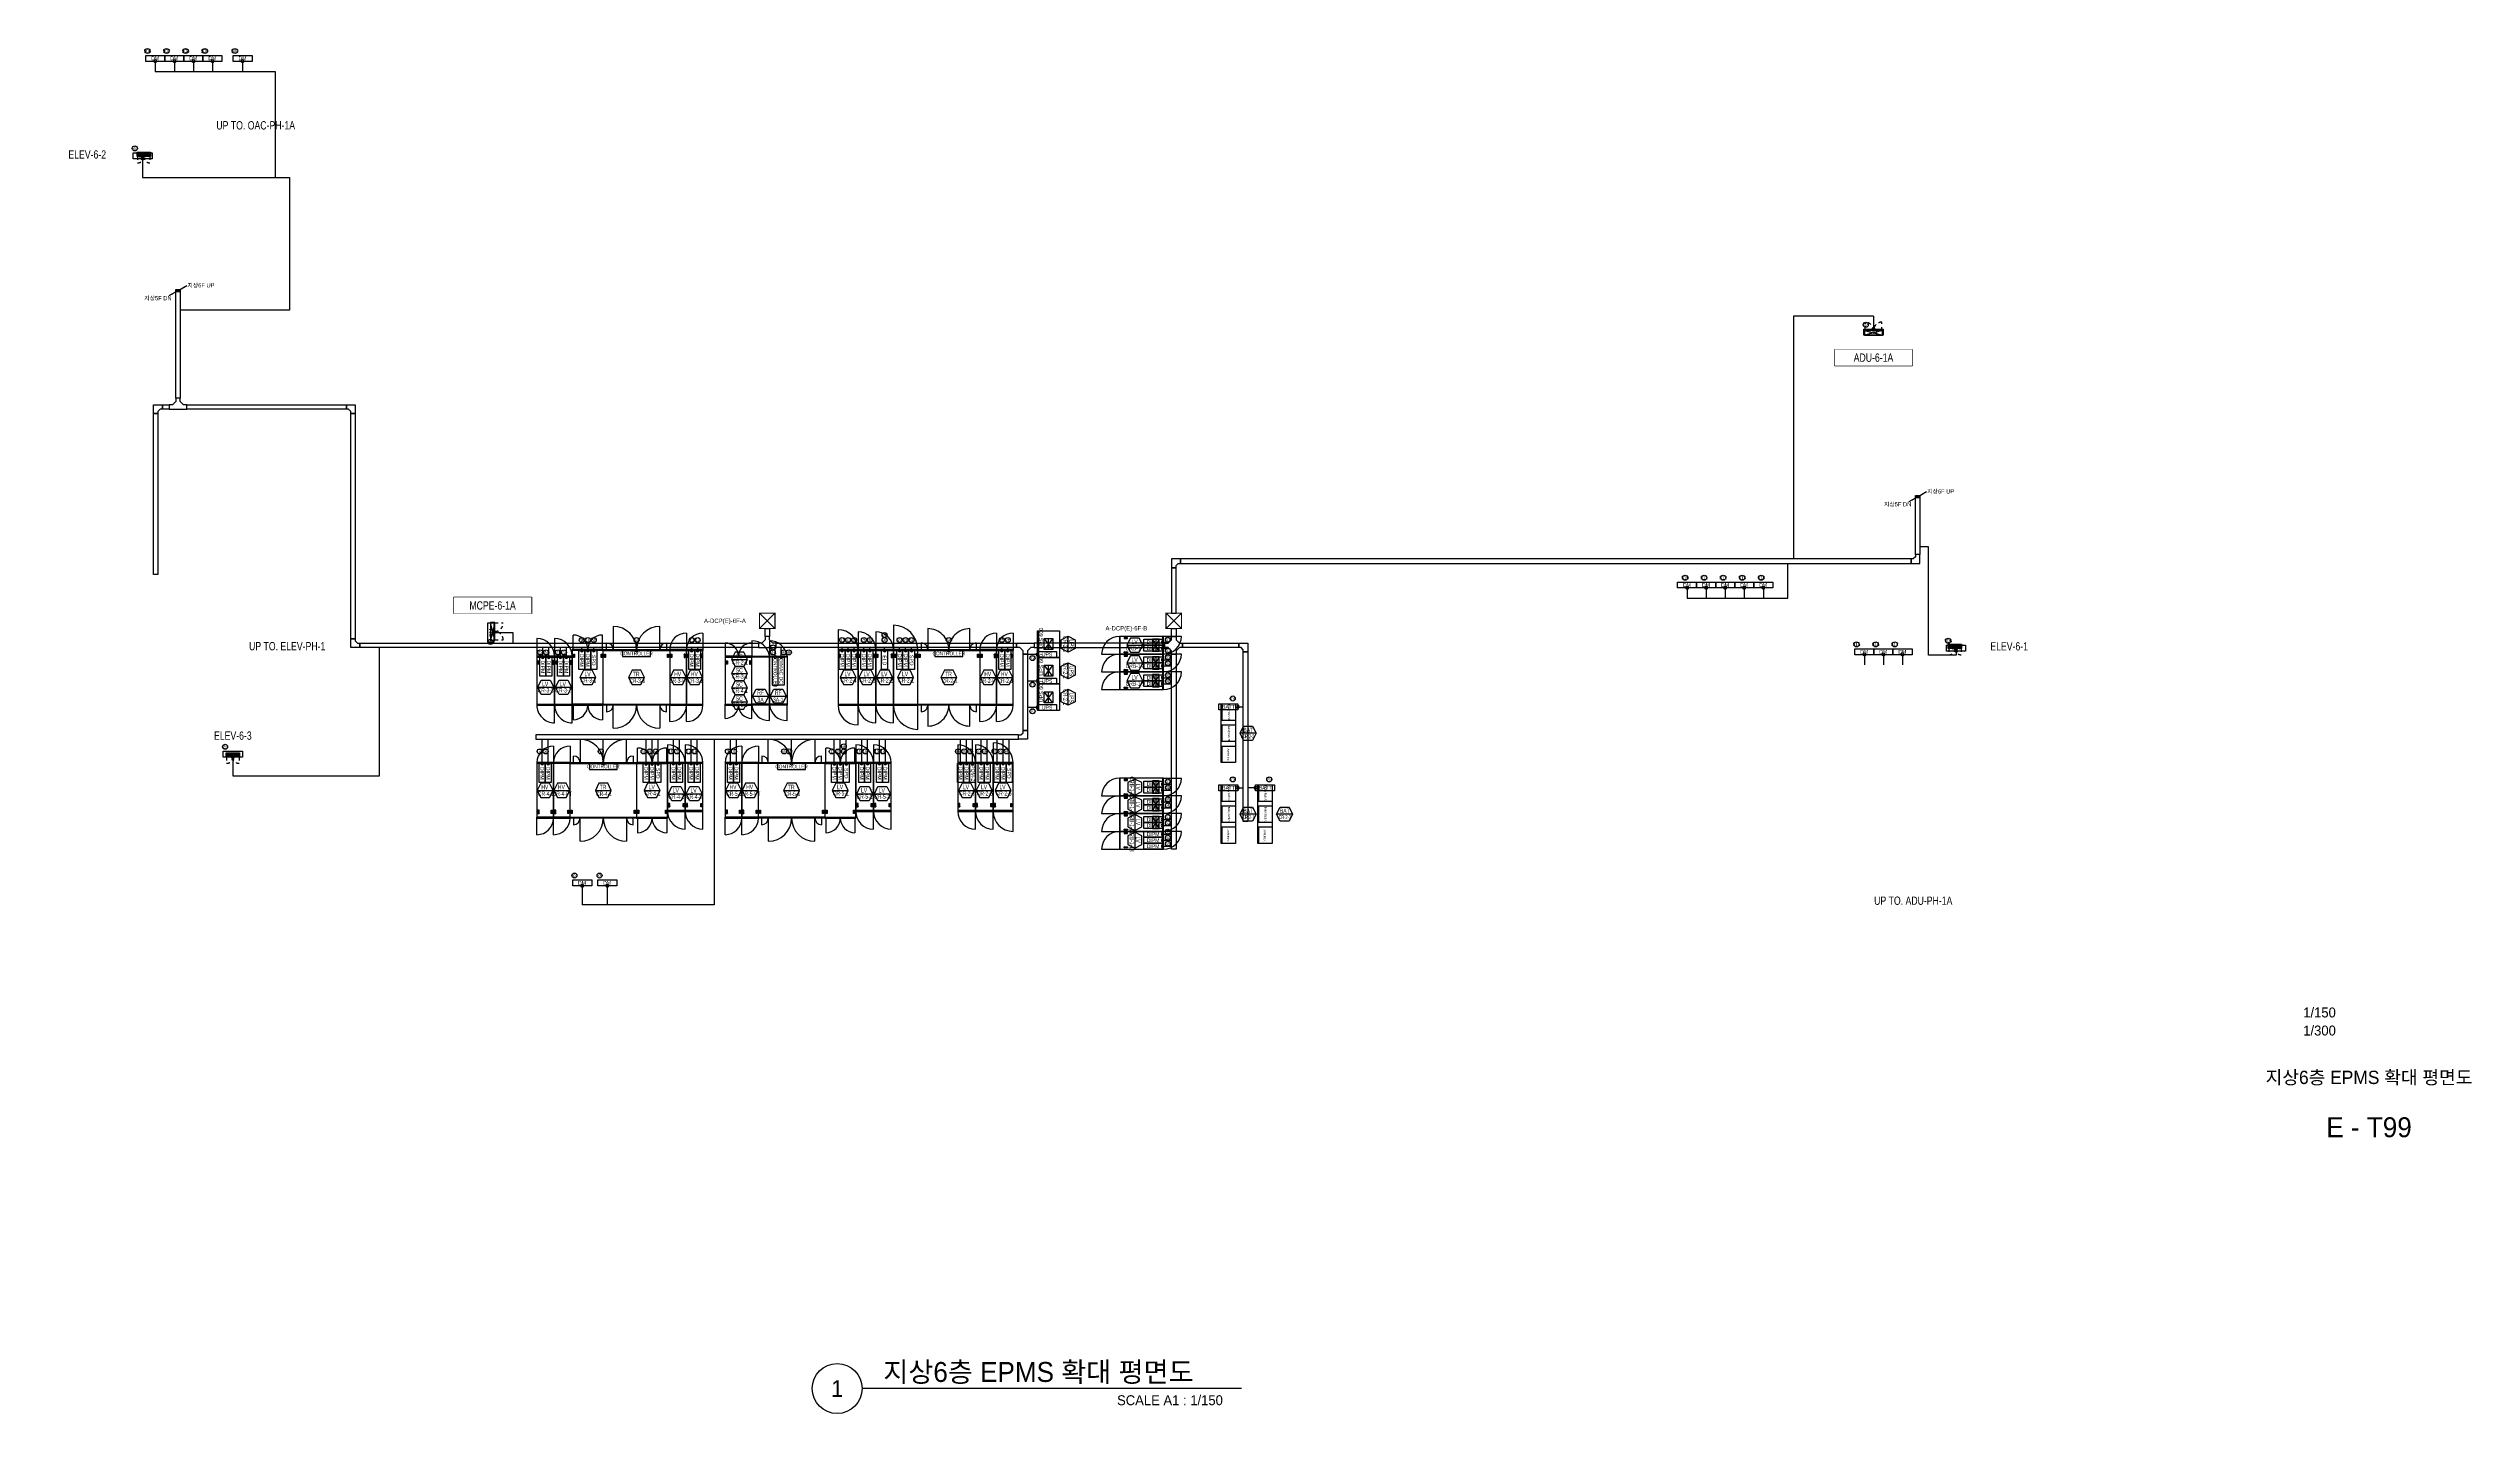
# Model space of a CAD drawing. Header units: millimetres. Extents: x 89450 to 753248, y -530175 to 1209785.
# Drawn here: x 264147 to 373553, y 717225 to 778832 of the extents above; entities that cross this region are included whole.
import ezdxf
from ezdxf.enums import TextEntityAlignment as Align

# ---------------------------------------------------------------- set-up
doc = ezdxf.new("R2010")
doc.units = ezdxf.units.MM
doc.header["$LTSCALE"] = 150
doc.linetypes.add('CONTINOUS', pattern=[0])
doc.linetypes.add('D1', pattern=[3, 1, -1, 1])
for name, color, linetype in [('------00 Switch Gear', 3, 'Continuous'), ('------00 Switch Gear_Number', 1, 'Continuous'), ('------01 Distribution Panel', 3, 'Continuous'), ('------01 Motor Control Panel or Center', 4, 'Continuous'), ('-----29 Indicator', 1, 'Continuous'), ('-----41 Drawing Title', 2, 'Continuous'), ('-----42 Drawing Number', 2, 'Continuous'), ('-----43 Drawing Scale', 3, 'Continuous'), ('-----99 EPMS CABLE DUCT', 4, 'Continuous'), ('-----99 EPMS CONDUIT', 4, 'Continuous'), ('-----99 EPMS DEVICE', 3, 'Continuous'), ('-----99 EPMS PNL', 6, 'Continuous')]:
    doc.layers.add(name, color=color, linetype=linetype)
doc.layers.add('NOPLOT', color=191, linetype='Continuous', plot=False)
doc.styles.add('ELEC', font='')
doc.styles.get('ELEC').set_extended_font_data('Dotum')

# ---------------------------------------------------------------- blocks, each defined once
blk = doc.blocks.new('MCP_EQUIPMENT-2')
at = {"color": 161}
for p, q in [((200, 400), (0, -400)), ((200, -400), (0, 400))]:
    blk.add_line(p, q, dxfattribs=at)
at = {"color": 161, "linetype": 'D1'}
for p, q in [((200, 380), (580, 380)), ((200, -380), (580, -380))]:
    blk.add_line(p, q, dxfattribs=at)
at = {"color": 161}
blk.add_lwpolyline([(200, 400), (0, 400), (0, -400), (200, -400)], close=True, dxfattribs=at)
at = {"color": 161, "linetype": 'D1'}
for centre, start, end in [((200, 380), 270, 0), ((200, -380), 0, 90)]:
    blk.add_arc(centre, 380, start, end, dxfattribs=at)
blk = doc.blocks.new('PNL3')
at = {"color": 161, "linetype": 'D1'}
for p, q in [((-200, 280), (-480, 280)), ((-200, -280), (-480, -280))]:
    blk.add_line(p, q, dxfattribs=at)
at = {"color": 161}
for p, q in [((-200, 276), (0, 76)), ((-200, 205), (0, 5)), ((-200, 135), (0, -65)), ((-200, 64), (0, -136)), ((-153, 300), (0, 147)), ((-83, 300), (0, 217)), ((-200, -7), (0, -207)), ((-200, -78), (0, -278)), ((-200, -148), (-48, -300)), ((-200, -219), (-119, -300))]:
    blk.add_line(p, q, dxfattribs=at)
blk.add_lwpolyline([(0, -300), (-200, -300), (-200, 300), (0, 300)], close=True, dxfattribs=at)
at = {"color": 161, "linetype": 'D1'}
for centre, start, end in [((-200, 280), 180, 270), ((-200, -280), 90, 180)]:
    blk.add_arc(centre, 280, start, end, dxfattribs=at)
blk = doc.blocks.new('zw$32E')
for p, q in [((100, 0), (0, 0)), ((0, 0), (0, -400)), ((100, -75), (100, 0)), ((0, -400), (100, -400)), ((175, -150), (100, -75)), ((100, -325), (175, -250)), ((100, -400), (100, -325)), ((250, -150), (175, -150)), ((175, -250), (250, -250)), ((250, -250), (250, -150))]:
    blk.add_line(p, q)
blk = doc.blocks.new('750X2500')
at = {"layer": '------00 Switch Gear', "color": 161}
for p, q in [((-3250, 750), (-2458, 750)), ((-2460, 750), (-2460, 0)), ((-210, 700), (-360, 650)), ((-360, 700), (-210, 650)), ((-210, 50), (-360, 100)), ((-360, 50), (-210, 100)), ((750, 0), (-42, 0)), ((-40, 750), (-40, 0))]:
    blk.add_line(p, q, dxfattribs=at)
for points in [[(-2500, 750), (-2500, 0), (0, 0), (0, 750)], [(-360, 700), (-210, 700), (-210, 650), (-360, 650)], [(-360, 50), (-210, 50), (-210, 100), (-360, 100)]]:
    blk.add_lwpolyline(points, close=True, dxfattribs=at)
for centre, start, end in [((-2500, 750), 180, 270), ((0, 0), 0, 90)]:
    blk.add_arc(centre, 750, start, end, dxfattribs=at)
blk = doc.blocks.new('1400X2500')
at = {"layer": '------00 Switch Gear', "color": 161}
for p, q in [((-2500, 1360, 0), (-3160, 1360, 0)), ((-2458, 0, 0), (-2458, 1400, 0)), ((-360, 1350, 0), (-210, 1300, 0)), ((-360, 1300, 0), (-210, 1350, 0)), ((-40, 0), (-40, 1400)), ((0, 1360, 0), (660, 1360, 0)), ((-2500, 40, 0), (-3160, 40, 0)), ((-360, 100, 0), (-210, 50, 0)), ((-360, 50, 0), (-210, 100, 0)), ((0, 40, 0), (660, 40, 0))]:
    blk.add_line(p, q, dxfattribs=at)
for points in [[(0, 0), (0, 1400), (-2500, 1400), (-2500, 0)], [(-210, 1350), (-210, 1300), (-360, 1300), (-360, 1350)], [(-210, 100), (-210, 50), (-360, 50), (-360, 100)]]:
    blk.add_lwpolyline(points, close=True, dxfattribs=at)
for centre, start, end in [((-2500, 1360, 0), 180, 270), ((0, 1360, 0), 270, 0), ((-2500, 40, 0), 90, 180), ((0, 40, 0), 0, 90)]:
    blk.add_arc(centre, 660, start, end, dxfattribs=at)
blk = doc.blocks.new('900X2500')
at = {"layer": '------00 Switch Gear', "color": 161}
for p, q in [((-3400, 0), (-2458, 0)), ((-2460, 900), (-2460, 0)), ((-210, 850), (-360, 800)), ((-360, 850), (-210, 800)), ((-210, 50), (-360, 100)), ((-360, 50), (-210, 100)), ((900, 900), (-42, 900)), ((-40, 900), (-40, 0))]:
    blk.add_line(p, q, dxfattribs=at)
at = {"layer": '------00 Switch Gear', "color": 161, "elevation": 0}
for points in [[(-2500, 900), (-2500, 0), (0, 0), (0, 900)], [(-360, 850), (-210, 850), (-210, 800), (-360, 800)], [(-360, 50), (-210, 50), (-210, 100), (-360, 100)]]:
    blk.add_lwpolyline(points, close=True, dxfattribs=at)
at = {"layer": '------00 Switch Gear', "color": 161}
for centre, start, end in [((-2500, 0), 90, 180), ((0, 900), 270, 0)]:
    blk.add_arc(centre, 900, start, end, dxfattribs=at)
blk = doc.blocks.new('800X2500')
at = {"layer": '------00 Switch Gear', "color": 161}
for p, q in [((-3300, 0), (-2458, 0)), ((-2460, 800), (-2460, 0)), ((-210, 750), (-360, 700)), ((-360, 750), (-210, 700)), ((-210, 50), (-360, 100)), ((-360, 50), (-210, 100)), ((800, 800), (-42, 800)), ((-40, 800), (-40, 0))]:
    blk.add_line(p, q, dxfattribs=at)
for points in [[(-2500, 800), (-2500, 0), (0, 0), (0, 800)], [(-360, 750), (-210, 750), (-210, 700), (-360, 700)], [(-360, 50), (-210, 50), (-210, 100), (-360, 100)]]:
    blk.add_lwpolyline(points, close=True, dxfattribs=at)
for centre, start, end in [((-2500, 0), 90, 180), ((0, 800), 270, 0)]:
    blk.add_arc(centre, 800, start, end, dxfattribs=at)
blk = doc.blocks.new('1100X2500')
at = {"layer": '------00 Switch Gear', "color": 161}
for p, q in [((-2460, 1100), (-2460, 0)), ((1100, 1100), (-42, 1100)), ((-40, 1100), (-40, 0)), ((-3600, 0), (-2458, 0)), ((-210, 1050), (-360, 1000)), ((-360, 1050), (-210, 1000)), ((-210, 50), (-360, 100)), ((-360, 50), (-210, 100))]:
    blk.add_line(p, q, dxfattribs=at)
at = {"layer": '------00 Switch Gear', "color": 161, "elevation": 0}
for points in [[(-2500, 1100), (-2500, 0), (0, 0), (0, 1100)], [(-360, 1050), (-210, 1050), (-210, 1000), (-360, 1000)], [(-360, 50), (-210, 50), (-210, 100), (-360, 100)]]:
    blk.add_lwpolyline(points, close=True, dxfattribs=at)
at = {"layer": '------00 Switch Gear', "color": 161}
for centre, start, end in [((-2500, 0), 90, 180), ((0, 1100), 270, 0)]:
    blk.add_arc(centre, 1100, start, end, dxfattribs=at)
blk = doc.blocks.new('800x2200')
at = {"layer": '------00 Switch Gear', "color": 161}
for p, q in [((-3000, 0), (-2158, 0)), ((-2160, 0), (-2160, 800)), ((-1990, 750), (-1840, 700)), ((-1840, 750), (-1990, 700)), ((-1990, 50), (-1840, 100)), ((-1840, 50), (-1990, 100)), ((800, 800), (-42, 800)), ((-40, 0), (-40, 800))]:
    blk.add_line(p, q, dxfattribs=at)
for points in [[(0, 0), (0, 800), (-2200, 800), (-2200, 0)], [(-1840, 750), (-1990, 750), (-1990, 700), (-1840, 700)], [(-1840, 50), (-1990, 50), (-1990, 100), (-1840, 100)]]:
    blk.add_lwpolyline(points, close=True, dxfattribs=at)
for centre, start, end in [((-2200, 0), 90, 180), ((0, 800), 270, 0)]:
    blk.add_arc(centre, 800, start, end, dxfattribs=at)
blk = doc.blocks.new('A$C2e8f9a8b')
at = {"color": 0}
blk.add_line((30, 750), (30, 0), dxfattribs=at)
blk.add_lwpolyline([(650, 0), (0, 0), (0, 750), (650, 750)], close=True, dxfattribs=at)
blk = doc.blocks.new('UPS 600kV')
at = {"layer": '------00 Switch Gear', "color": 161}
blk.add_line((800, 850), (-402, 850), dxfattribs=at)
blk.add_lwpolyline([(798, -100), (-402, -100), (-402, 900), (798, 900)], close=True, dxfattribs=at)
at = {"layer": 'NOPLOT', "color": 161}
for p, q in [((-52, 199), (448, 601)), ((448, 199), (-52, 601)), ((-52, 400), (448, 400))]:
    blk.add_line(p, q, dxfattribs=at)
blk.add_lwpolyline([(448, 601), (448, 199), (-52, 199), (-52, 601)], close=True, dxfattribs=at)
at = {"layer": 'NOPLOT', "color": 161, "style": 'ELEC', "width": 0.85}
blk.add_text('UPS 600', height=178.2, dxfattribs=at).set_placement((-26, 731), align=Align.MIDDLE_LEFT)
blk = doc.blocks.new('1200X2200')
at = {"layer": '------00 Switch Gear', "color": 161}
for p, q in [((-2800, 1200), (-2158, 1200)), ((-2160, 0), (-2160, 1200)), ((-1990, 1150), (-1840, 1100)), ((-1840, 1150), (-1990, 1100)), ((600, 1200), (-42, 1200)), ((-40, 0), (-40, 1200)), ((-2800, 0), (-2158, 0)), ((-1990, 50), (-1840, 100)), ((-1840, 50), (-1990, 100)), ((600, 0), (-42, 0))]:
    blk.add_line(p, q, dxfattribs=at)
for points in [[(0, 0), (0, 1200), (-2200, 1200), (-2200, 0)], [(-1840, 1150), (-1990, 1150), (-1990, 1100), (-1840, 1100)], [(-1840, 50), (-1990, 50), (-1990, 100), (-1840, 100)]]:
    blk.add_lwpolyline(points, close=True, dxfattribs=at)
for centre, start, end in [((-2200, 1200), 180, 270), ((0, 1200), 270, 0), ((-2200, 0), 90, 180), ((0, 0), 0, 90)]:
    blk.add_arc(centre, 600, start, end, dxfattribs=at)
blk = doc.blocks.new('A$C46164ccf')
at = {"layer": '------00 Switch Gear', "color": 0}
for p, q in [((0, 4000), (0, 3058)), ((900, 3060), (0, 3060)), ((50, 1110), (100, 1260)), ((50, 1260), (100, 1110)), ((850, 1110), (800, 1260)), ((850, 1260), (800, 1110)), ((900, 940), (0, 940)), ((900, 0), (900, 942))]:
    blk.add_line(p, q, dxfattribs=at)
for points in [[(900, 3100), (0, 3100), (0, 900), (900, 900)], [(50, 1260), (50, 1110), (100, 1110), (100, 1260)], [(850, 1260), (850, 1110), (800, 1110), (800, 1260)]]:
    blk.add_lwpolyline(points, close=True, dxfattribs=at)
for centre, start, end in [((0, 3100), 0, 90), ((900, 900), 180, 270)]:
    blk.add_arc(centre, 900, start, end, dxfattribs=at)
blk = doc.blocks.new('A$C0a6eec0f')
for p, q in [((-800, -200), (-800, 0)), ((-800, 0), (-650, 0)), ((-650, 0), (-500, 150)), ((-500, 150), (-500, 300)), ((-500, 300), (-300, 300)), ((-300, 300), (-300, 150)), ((-300, 150), (-150, 0)), ((-150, 0), (0, 0)), ((0, 0), (0, -200)), ((-650, -200), (-800, -200)), ((-500, -350), (-650, -200)), ((-500, -500), (-500, -350)), ((-300, -500), (-500, -500)), ((-150, -200), (-300, -350)), ((-300, -350), (-300, -500)), ((0, -200), (-150, -200))]:
    blk.add_line(p, q)

msp = doc.modelspace()

# ---------------------------------------------------------------- linework, layer by layer
at = {"layer": '------00 Switch Gear', "color": 161}
for p, q in [((289650, 752750, 0), (289650, 751700, 0)), ((291750, 751700, 0), (291750, 752750, 0)), ((289200, 751660, 0), (292200, 751660, 0)), ((289350, 751700, 0), (289350, 752000, 0)), ((292050, 752000, 0), (292050, 751700, 0)), ((303400, 751660), (306200, 751660)), ((312540, 751500), (312540, 752300)), ((312710, 752250), (312860, 752200)), ((312860, 752250), (312710, 752200)), ((314300, 752175), (314000, 751625)), ((314300, 751625), (314000, 752175)), ((314150, 752175), (314150, 751625)), ((315300, 752300), (314458, 752300)), ((314460, 751500), (314460, 752300)), ((289250, 751340, 0), (289300, 751490, 0)), ((289300, 751340, 0), (289250, 751490, 0)), ((292100, 751340, 0), (292150, 751490, 0)), ((292150, 751340, 0), (292100, 751490, 0)), ((296700, 751360), (295900, 751360)), ((297500, 751360, 0), (296700, 751360, 0)), ((303450, 751340), (303500, 751490)), ((303500, 751340), (303450, 751490)), ((306100, 751340), (306150, 751490)), ((306150, 751340), (306100, 751490)), ((311700, 751500), (312542, 751500)), ((311700, 750700), (312542, 750700)), ((312540, 750700), (312540, 751500)), ((312540, 749900), (312540, 750700)), ((312710, 751550), (312860, 751600)), ((312860, 751550), (312710, 751600)), ((312710, 751450), (312860, 751400)), ((312860, 751450), (312710, 751400)), ((312710, 750750), (312860, 750800)), ((312860, 750750), (312710, 750800)), ((312710, 750650), (312860, 750600)), ((312860, 750650), (312710, 750600)), ((314300, 751375), (314000, 750825)), ((314300, 750825), (314000, 751375)), ((314300, 750575), (314000, 750025)), ((314300, 750025), (314000, 750575)), ((314150, 751375), (314150, 750825)), ((314150, 750575), (314150, 750025)), ((315300, 751500), (314458, 751500)), ((315300, 750700), (314458, 750700)), ((314460, 750700), (314460, 751500)), ((314460, 749900), (314460, 750700)), ((311700, 749900), (312542, 749900)), ((312710, 749950), (312860, 750000)), ((312860, 749950), (312710, 750000)), ((289200, 749240, 0), (292200, 749240, 0)), ((289350, 749200, 0), (289350, 748900, 0)), ((289650, 748150, 0), (289650, 749200, 0)), ((291750, 749200, 0), (291750, 748150, 0)), ((292050, 748900, 0), (292050, 749200, 0)), ((296700, 749240), (295900, 749240)), ((297500, 749240, 0), (296700, 749240, 0)), ((303400, 749240), (306200, 749240)), ((288150, 747650), (288150, 746600)), ((290250, 746600), (290250, 747650)), ((296650, 746600), (296650, 747650)), ((298750, 747650), (298750, 746600)), ((287700, 746560), (290700, 746560)), ((287850, 746600), (287850, 746900)), ((290550, 746900), (290550, 746600)), ((299200, 746560), (296200, 746560)), ((296350, 746900), (296350, 746600)), ((299050, 746600), (299050, 746900)), ((311700, 745100), (312542, 745100)), ((312540, 745100), (312540, 745900)), ((312540, 744300), (312540, 745100)), ((312710, 745850), (312860, 745800)), ((312860, 745850), (312710, 745800)), ((312710, 745150), (312860, 745200)), ((312860, 745150), (312710, 745200)), ((314300, 745775), (314000, 745225)), ((314300, 745225), (314000, 745775)), ((314150, 745775), (314150, 745225)), ((315300, 745100), (314458, 745100)), ((314460, 745100), (314460, 745900)), ((314460, 744300), (314460, 745100)), ((314500, 745900), (315300, 745900)), ((287700, 744140), (290700, 744140)), ((287800, 744460), (287750, 744310)), ((287750, 744460), (287800, 744310)), ((287850, 744100), (287850, 743800)), ((288150, 743050), (288150, 744100)), ((290250, 744100), (290250, 743050)), ((290550, 743800), (290550, 744100)), ((290650, 744460), (290600, 744310)), ((290600, 744460), (290650, 744310)), ((299200, 744140), (296200, 744140)), ((296300, 744460), (296250, 744310)), ((296250, 744460), (296300, 744310)), ((296350, 743800), (296350, 744100)), ((296650, 744100), (296650, 743050)), ((298750, 743050), (298750, 744100)), ((299050, 744100), (299050, 743800)), ((299150, 744460), (299100, 744310)), ((299100, 744460), (299150, 744310)), ((311700, 744300), (312542, 744300)), ((312540, 743500), (312540, 744300)), ((312710, 745050), (312860, 745000)), ((312860, 745050), (312710, 745000)), ((312710, 744350), (312860, 744400)), ((312860, 744350), (312710, 744400)), ((312710, 744250), (312860, 744200)), ((312860, 744250), (312710, 744200)), ((314300, 744975), (314000, 744425)), ((314300, 744425), (314000, 744975)), ((314300, 744175), (314000, 743625)), ((314300, 743625), (314000, 744175)), ((314150, 744975), (314150, 744425)), ((314150, 744175), (314150, 743625)), ((315300, 744300), (314458, 744300)), ((314460, 743500), (314460, 744300)), ((311700, 743500), (312542, 743500)), ((312540, 742700), (312540, 743500)), ((312710, 743550), (312860, 743600)), ((312860, 743550), (312710, 743600)), ((312710, 743450), (312860, 743400)), ((312860, 743450), (312710, 743400)), ((315300, 743500), (314458, 743500)), ((314460, 742700), (314460, 743500)), ((311700, 742700), (312542, 742700)), ((312710, 742750), (312860, 742800)), ((312860, 742750), (312710, 742800))]:
    msp.add_line(p, q, dxfattribs=at)
at = {"layer": '------00 Switch Gear', "color": 161, "elevation": 0}
for points in [[(289200, 751700), (292200, 751700), (292200, 749200), (289200, 749200)], [(303400, 751700), (306200, 751700), (306200, 749200), (303400, 749200)], [(314500, 751500), (314500, 752300), (312500, 752300), (312500, 751500)], [(312860, 752250), (312710, 752250), (312710, 752200), (312860, 752200)], [(314000, 752175), (314000, 751625), (314300, 751625), (314300, 752175)], [(289250, 751490), (289300, 751490), (289300, 751340), (289250, 751340)], [(292100, 751490), (292150, 751490), (292150, 751340), (292100, 751340)], [(296700, 749200), (295900, 749200), (295900, 751400), (296700, 751400)], [(297500, 749200), (296700, 749200), (296700, 751400), (297500, 751400)], [(303450, 751490), (303500, 751490), (303500, 751340), (303450, 751340)], [(306100, 751490), (306150, 751490), (306150, 751340), (306100, 751340)], [(314500, 750700), (314500, 751500), (312500, 751500), (312500, 750700)], [(314500, 749900), (314500, 750700), (312500, 750700), (312500, 749900)], [(312860, 751550), (312710, 751550), (312710, 751600), (312860, 751600)], [(312860, 751450), (312710, 751450), (312710, 751400), (312860, 751400)], [(312860, 750750), (312710, 750750), (312710, 750800), (312860, 750800)], [(312860, 750650), (312710, 750650), (312710, 750600), (312860, 750600)], [(314000, 751375), (314000, 750825), (314300, 750825), (314300, 751375)], [(314000, 750575), (314000, 750025), (314300, 750025), (314300, 750575)], [(312860, 749950), (312710, 749950), (312710, 750000), (312860, 750000)], [(317750, 746600), (317100, 746600), (317100, 749250), (317750, 749250)], [(287700, 746600), (290700, 746600), (290700, 744100), (287700, 744100)], [(299200, 744100), (296200, 744100), (296200, 746600), (299200, 746600)], [(314500, 745100), (314500, 745900), (312500, 745900), (312500, 745100)], [(314500, 744300), (314500, 745100), (312500, 745100), (312500, 744300)], [(312860, 745850), (312710, 745850), (312710, 745800), (312860, 745800)], [(312860, 745150), (312710, 745150), (312710, 745200), (312860, 745200)], [(314000, 745775), (314000, 745225), (314300, 745225), (314300, 745775)], [(317750, 742950), (317100, 742950), (317100, 745600), (317750, 745600)], [(319400, 742950), (318750, 742950), (318750, 745600), (319400, 745600)], [(287800, 744310), (287750, 744310), (287750, 744460), (287800, 744460)], [(290650, 744310), (290600, 744310), (290600, 744460), (290650, 744460)], [(296300, 744310), (296250, 744310), (296250, 744460), (296300, 744460)], [(299150, 744310), (299100, 744310), (299100, 744460), (299150, 744460)], [(314500, 743500), (314500, 744300), (312500, 744300), (312500, 743500)], [(312860, 745050), (312710, 745050), (312710, 745000), (312860, 745000)], [(312860, 744350), (312710, 744350), (312710, 744400), (312860, 744400)], [(312860, 744250), (312710, 744250), (312710, 744200), (312860, 744200)], [(314000, 744975), (314000, 744425), (314300, 744425), (314300, 744975)], [(314000, 744175), (314000, 743625), (314300, 743625), (314300, 744175)], [(314500, 742700), (314500, 743500), (312500, 743500), (312500, 742700)], [(312860, 743550), (312710, 743550), (312710, 743600), (312860, 743600)], [(312860, 743450), (312710, 743450), (312710, 743400), (312860, 743400)], [(312860, 742750), (312710, 742750), (312710, 742800), (312860, 742800)]]:
    msp.add_lwpolyline(points, close=True, dxfattribs=at)
for points in [[(296700, 751400, 0.3857431), (295900, 752100), (295900, 751400)], [(297500, 751400, 0.3857431), (296700, 752100), (296700, 751400)], [(295900, 749200, 0.3857431), (296700, 748500), (296700, 749200)], [(296700, 749200, 0.3857431), (297500, 748500), (297500, 749200)]]:
    msp.add_lwpolyline(points, format="xyb", dxfattribs=at)
at = {"layer": '------00 Switch Gear', "color": 161}
for points in [[(306050, 751700), (306050, 752000, 0.4142136), (305750, 751700), (305750, 752650, 0.4142136), (304800, 751700, 0.4142136), (303850, 752650), (303850, 751700, 0.4142136), (303550, 752000), (303550, 751700)], [(303550, 749200), (303550, 748900, 0.4142136), (303850, 749200), (303850, 748250, 0.4142136), (304800, 749200, 0.4142136), (305750, 748250), (305750, 749200, 0.4142136), (306050, 748900), (306050, 749200)]]:
    msp.add_lwpolyline(points, format="xyb", dxfattribs=at)
for centre, radius, start, end in [((289650, 751700, 0), 1050, 0, 90), ((291750, 751700, 0), 1050, 90, 180), ((289350, 751700, 0), 300, 0, 90), ((292050, 751700, 0), 300, 90, 180), ((312500, 751500), 800, 90, 180), ((314500, 752300), 800, 270, 0), ((312500, 750700), 800, 90, 180), ((312500, 749900), 800, 90, 180), ((314500, 751500), 800, 270, 0), ((314500, 750700), 800, 270, 0), ((289350, 749200, 0), 300, 270, 0), ((289650, 749200, 0), 1050, 270, 0), ((291750, 749200, 0), 1050, 180, 270), ((292050, 749200, 0), 300, 180, 270), ((288150, 746600), 1050, 0, 90), ((290250, 746600), 1050, 90, 180), ((296650, 746600), 1050, 0, 90), ((298750, 746600), 1050, 90, 180), ((287850, 746600), 300, 0, 90), ((290550, 746600), 300, 90, 180), ((296350, 746600), 300, 0, 90), ((299050, 746600), 300, 90, 180), ((312500, 745100), 800, 90, 180), ((312500, 744300), 800, 90, 180), ((314500, 745900), 800, 270, 0), ((314500, 745100), 800, 270, 0), ((287850, 744100), 300, 270, 0), ((288150, 744100), 1050, 270, 0), ((290250, 744100), 1050, 180, 270), ((290550, 744100), 300, 180, 270), ((296350, 744100), 300, 270, 0), ((296650, 744100), 1050, 270, 0), ((298750, 744100), 1050, 180, 270), ((299050, 744100), 300, 180, 270), ((312500, 743500), 800, 90, 180), ((314500, 744300), 800, 270, 0), ((312500, 742700), 800, 90, 180), ((314500, 743500), 800, 270, 0)]:
    msp.add_arc(centre, radius, start, end, dxfattribs=at)
at = {"layer": '------00 Switch Gear_Number', "color": 1, "elevation": 0}
for points in [[(310191, 751590), (310191, 752310), (310511, 752150), (310511, 751750), (310191, 751590), (309871, 751750), (309871, 752150), (310191, 752310)], [(312840, 751900), (313560, 751900), (313400, 752220), (313000, 752220), (312840, 751900), (313000, 751580), (313400, 751580), (313560, 751900)], [(288140, 750450), (288860, 750450), (288700, 750770), (288300, 750770), (288140, 750450), (288300, 750130), (288700, 750130), (288860, 750450)], [(290340, 750450), (291060, 750450), (290900, 750770), (290500, 750770), (290340, 750450), (290500, 750130), (290900, 750130), (291060, 750450)], [(292215, 750450), (292935, 750450), (292775, 750770), (292375, 750770), (292215, 750450), (292375, 750130), (292775, 750130), (292935, 750450)], [(292965, 750450), (293685, 750450), (293525, 750770), (293125, 750770), (292965, 750450), (293125, 750130), (293525, 750130), (293685, 750450)], [(294990, 751260), (295710, 751260), (295550, 751580), (295150, 751580), (294990, 751260), (295150, 750940), (295550, 750940), (295710, 751260)], [(294990, 750620), (295710, 750620), (295550, 750940), (295150, 750940), (294990, 750620), (295150, 750300), (295550, 750300), (295710, 750620)], [(299890, 750450), (300610, 750450), (300450, 750770), (300050, 750770), (299890, 750450), (300050, 750130), (300450, 750130), (300610, 750450)], [(300740, 750450), (301460, 750450), (301300, 750770), (300900, 750770), (300740, 750450), (300900, 750130), (301300, 750130), (301460, 750450)], [(301540, 750450), (302260, 750450), (302100, 750770), (301700, 750770), (301540, 750450), (301700, 750130), (302100, 750130), (302260, 750450)], [(302490, 750450), (303210, 750450), (303050, 750770), (302650, 750770), (302490, 750450), (302650, 750130), (303050, 750130), (303210, 750450)], [(304440, 750450), (305160, 750450), (305000, 750770), (304600, 750770), (304440, 750450), (304600, 750130), (305000, 750130), (305160, 750450)], [(306215, 750450), (306935, 750450), (306775, 750770), (306375, 750770), (306215, 750450), (306375, 750130), (306775, 750130), (306935, 750450)], [(306965, 750450), (307685, 750450), (307525, 750770), (307125, 750770), (306965, 750450), (307125, 750130), (307525, 750130), (307685, 750450)], [(310191, 750390), (310191, 751110), (310511, 750950), (310511, 750550), (310191, 750390), (309871, 750550), (309871, 750950), (310191, 751110)], [(312840, 751100), (313560, 751100), (313400, 751420), (313000, 751420), (312840, 751100), (313000, 750780), (313400, 750780), (313560, 751100)], [(312840, 750300), (313560, 750300), (313400, 750620), (313000, 750620), (312840, 750300), (313000, 749980), (313400, 749980), (313560, 750300)], [(286240, 750000), (286960, 750000), (286800, 749680), (286400, 749680), (286240, 750000), (286400, 750320), (286800, 750320), (286960, 750000)], [(287040, 750000), (287760, 750000), (287600, 749680), (287200, 749680), (287040, 750000), (287200, 750320), (287600, 750320), (287760, 750000)], [(294990, 749980), (295710, 749980), (295550, 750300), (295150, 750300), (294990, 749980), (295150, 749660), (295550, 749660), (295710, 749980)], [(294990, 749340), (295710, 749340), (295550, 749660), (295150, 749660), (294990, 749340), (295150, 749020), (295550, 749020), (295710, 749340)], [(295940, 749600), (296660, 749600), (296500, 749280), (296100, 749280), (295940, 749600), (296100, 749920), (296500, 749920), (296660, 749600)], [(296740, 749600), (297460, 749600), (297300, 749280), (296900, 749280), (296740, 749600), (296900, 749920), (297300, 749920), (297460, 749600)], [(310191, 749190), (310191, 749910), (310511, 749750), (310511, 749350), (310191, 749190), (309871, 749350), (309871, 749750), (310191, 749910)], [(286215, 745350), (286935, 745350), (286775, 745670), (286375, 745670), (286215, 745350), (286375, 745030), (286775, 745030), (286935, 745350)], [(286965, 745350), (287685, 745350), (287525, 745670), (287125, 745670), (286965, 745350), (287125, 745030), (287525, 745030), (287685, 745350)], [(288840, 745350), (289560, 745350), (289400, 745670), (289000, 745670), (288840, 745350), (289000, 745030), (289400, 745030), (289560, 745350)], [(291040, 745350), (291760, 745350), (291600, 745670), (291200, 745670), (291040, 745350), (291200, 745030), (291600, 745030), (291760, 745350)], [(292140, 745200), (292860, 745200), (292700, 744880), (292300, 744880), (292140, 745200), (292300, 745520), (292700, 745520), (292860, 745200)], [(292940, 745200), (293660, 745200), (293500, 744880), (293100, 744880), (292940, 745200), (293100, 745520), (293500, 745520), (293660, 745200)], [(294715, 745350), (295435, 745350), (295275, 745670), (294875, 745670), (294715, 745350), (294875, 745030), (295275, 745030), (295435, 745350)], [(295465, 745350), (296185, 745350), (296025, 745670), (295625, 745670), (295465, 745350), (295625, 745030), (296025, 745030), (296185, 745350)], [(297340, 745350), (298060, 745350), (297900, 745670), (297500, 745670), (297340, 745350), (297500, 745030), (297900, 745030), (298060, 745350)], [(299540, 745350), (300260, 745350), (300100, 745670), (299700, 745670), (299540, 745350), (299700, 745030), (300100, 745030), (300260, 745350)], [(300640, 745200), (301360, 745200), (301200, 744880), (300800, 744880), (300640, 745200), (300800, 745520), (301200, 745520), (301360, 745200)], [(301440, 745200), (302160, 745200), (302000, 744880), (301600, 744880), (301440, 745200), (301600, 745520), (302000, 745520), (302160, 745200)], [(305240, 745350), (305960, 745350), (305800, 745670), (305400, 745670), (305240, 745350), (305400, 745030), (305800, 745030), (305960, 745350)], [(306040, 745350), (306760, 745350), (306600, 745670), (306200, 745670), (306040, 745350), (306200, 745030), (306600, 745030), (306760, 745350)], [(306890, 745350), (307610, 745350), (307450, 745670), (307050, 745670), (306890, 745350), (307050, 745030), (307450, 745030), (307610, 745350)], [(313200, 745860), (313200, 745140), (313520, 745300), (313520, 745700), (313200, 745860), (312880, 745700), (312880, 745300), (313200, 745140)], [(313200, 745060), (313200, 744340), (313520, 744500), (313520, 744900), (313200, 745060), (312880, 744900), (312880, 744500), (313200, 744340)], [(313200, 744260), (313200, 743540), (313520, 743700), (313520, 744100), (313200, 744260), (312880, 744100), (312880, 743700), (313200, 743540)], [(313200, 743460), (313200, 742740), (313520, 742900), (313520, 743300), (313200, 743460), (312880, 743300), (312880, 742900), (313200, 742740)]]:
    msp.add_lwpolyline(points, dxfattribs=at)
at = {"layer": '------00 Switch Gear_Number', "elevation": 0}
for points in [[(318670, 747925), (317950, 747925), (318110, 748245), (318510, 748245), (318670, 747925), (318510, 747605), (318110, 747605), (317950, 747925)], [(318670, 744275), (317950, 744275), (318110, 744595), (318510, 744595), (318670, 744275), (318510, 743955), (318110, 743955), (317950, 744275)], [(320320, 744275), (319600, 744275), (319760, 744595), (320160, 744595), (320320, 744275), (320160, 743955), (319760, 743955), (319600, 744275)]]:
    msp.add_lwpolyline(points, dxfattribs=at)
at = {"layer": '------01 Motor Control Panel or Center', "linetype": 'CONTINOUS', "elevation": 0}
msp.add_lwpolyline([(348302, 765250), (348302, 764510), (344798, 764510), (344798, 765250)], close=True, dxfattribs=at)
at = {"layer": '------01 Motor Control Panel or Center', "linetype": 'CONTINOUS'}
msp.add_lwpolyline([(285952, 754065), (285952, 753325), (282448, 753325), (282448, 754065)], close=True, dxfattribs=at)
at = {"layer": '-----29 Indicator'}
for centre in [(268620, 778719), (269481, 778719), (270341, 778719), (271201, 778719), (272563, 778719), (346199, 766366), (338044, 754944), (338904, 754944), (339764, 754944), (340624, 754944), (341485, 754944), (284110, 752049), (286351, 751577), (286621, 751577), (287151, 751577), (287421, 751577), (288230, 752134), (288500, 752134), (288770, 752134), (290700, 752134), (293190, 752134), (293460, 752134), (296851, 751805), (296851, 751577), (297349, 751577), (297576, 751577), (299980, 752133), (300250, 752133), (300520, 752133), (300965, 752133), (301235, 752133), (301900, 752361), (301900, 752133), (302580, 752133), (302850, 752133), (303120, 752133), (304800, 752133), (307190, 752133), (307460, 752133), (314692, 752149), (314692, 751651), (345788, 751939), (346649, 751939), (347509, 751939), (349927, 752104), (308577, 751319, 0), (314692, 751349), (314692, 751079), (314692, 750549), (308577, 750121, 0), (314692, 750279), (317620, 749495), (308577, 748921, 0), (300056, 747332, 0), (286326, 747107), (286596, 747107), (289086, 747107), (291017, 747105, 0), (291286, 747105, 0), (291556, 747105, 0), (292251, 747107), (292521, 747107), (293051, 747107), (293321, 747107), (294826, 747107), (295096, 747107), (297359, 747107), (297586, 747107), (299517, 747105, 0), (299786, 747105, 0), (300056, 747105, 0), (300751, 747107), (301021, 747107), (301551, 747107), (301821, 747107), (305217, 747107), (305486, 747107), (305756, 747107), (306151, 747107), (306421, 747107), (306867, 747107), (307136, 747107), (307406, 747107), (314692, 745749, 0), (314692, 745479, 0), (314692, 744949, 0), (317620, 745845), (319270, 745845), (314690, 744149, 0), (314690, 743879, 0), (314692, 744679, 0), (314692, 743483, 0), (314692, 743214, 0), (314692, 742944, 0), (287894, 741505), (289029, 741505)]:
    msp.add_circle(centre, 114, dxfattribs=at)
at = {"layer": '-----41 Drawing Title', "color": 7}
msp.add_line((318017, 718350), (300883, 718350), dxfattribs=at)
msp.add_circle((299758, 718350), 1125, dxfattribs=at)
at = {"layer": '-----99 EPMS CABLE DUCT'}
for p, q in [((269832, 778252), (269832, 777790)), ((270692, 778252), (270692, 777790)), ((271552, 778252), (271552, 777790)), ((272914, 778252), (272914, 777790)), ((269993, 767900), (270399, 768134)), ((269993, 767900), (269587, 767666)), ((269903, 767940), (270083, 767860)), ((269903, 767860), (270083, 767940)), ((348545, 758600), (348139, 758366)), ((348455, 758640), (348635, 758560)), ((348455, 758560), (348635, 758640)), ((348545, 758600), (348951, 758834)), ((338136, 754483, 0), (338136, 754020, 0)), ((338996, 754483, 0), (338996, 754020, 0)), ((339856, 754483, 0), (339856, 754020, 0)), ((340716, 754483, 0), (340716, 754020, 0)), ((341577, 754483, 0), (341577, 754020, 0)), ((346140, 751473), (346140, 751010)), ((347000, 751473), (347000, 751010)), ((347860, 751473), (347860, 751010)), ((294200, 747653), (294200, 740190)), ((288246, 741038), (288246, 740190)), ((289380, 741038), (289380, 740190)), ((294200, 740190), (288246, 740190))]:
    msp.add_line(p, q, dxfattribs=at)
for points in [[(268972, 778252), (268972, 777790), (274387, 777790), (274387, 773009)], [(268397, 773857), (268397, 773009), (275024, 773009), (275024, 767029), (270093, 767029)], [(284260, 752475), (285108, 752475), (285108, 751995)], [(317897, 751795), (317897, 751995), (318297, 751995), (318297, 751595), (318097, 751595), (318097, 751695), (317997, 751795), (317897, 751795)]]:
    msp.add_lwpolyline(points, dxfattribs=at)
at = {"layer": '-----99 EPMS CABLE DUCT', "elevation": 0}
for points in [[(270399, 768134, 0, 70, 0), (270223, 768033, 40, 40, 0)], [(269587, 767666, 0, 70, 0), (269763, 767767, 40, 40, 0)], [(348139, 758366, 0, 70, 0), (348315, 758467, 40, 40, 0)], [(348951, 758834, 0, 70, 0), (348775, 758733, 40, 40, 0)]]:
    msp.add_lwpolyline(points, format="xyseb", dxfattribs=at)
for points in [[(269893, 763053), (269893, 767950), (270093, 767950), (270093, 763053)], [(269893, 767950), (270093, 767950), (270093, 767850), (269893, 767850)], [(269903, 767940), (270083, 767940), (270083, 767860), (269903, 767860)], [(269292, 762753), (269593, 762753), (269593, 762553), (269292, 762553)], [(270393, 762753), (277599, 762753), (277599, 762553), (270393, 762553)], [(268892, 762353), (269092, 762353), (269092, 755098), (268892, 755098)], [(277799, 762353), (277999, 762353), (277999, 752195), (277799, 752195)], [(348445, 758650), (348645, 758650), (348645, 755995), (348445, 755995)], [(348445, 758650), (348645, 758650), (348645, 758550), (348445, 758550)], [(348455, 758640), (348635, 758640), (348635, 758560), (348455, 758560)], [(314858, 753350), (315058, 753350), (315058, 755395), (314858, 755395)], [(348245, 755795), (315258, 755795), (315258, 755595), (348245, 755595)], [(278199, 751995), (296200, 751995), (296200, 751795), (278199, 751795)], [(296500, 752650), (296700, 752650), (296700, 752295), (296500, 752295)], [(297000, 751995), (307853, 751995), (307853, 751795), (297000, 751795)], [(314858, 752650), (315058, 752650), (315058, 752295), (314858, 752295)], [(308153, 751495), (308353, 751495), (308353, 748053), (308153, 748053)], [(314858, 751495), (315058, 751495), (315058, 742700), (314858, 742700)], [(307953, 747853), (286153, 747853), (286153, 747653), (307953, 747653)]]:
    msp.add_lwpolyline(points, close=True, dxfattribs=at)
for points in [[(269092, 762353), (268892, 762353), (268892, 762753), (269292, 762753), (269292, 762553), (269192, 762553), (269092, 762453), (269092, 762353)], [(277599, 762553), (277599, 762753), (277999, 762753), (277999, 762353), (277799, 762353), (277799, 762453), (277699, 762553), (277599, 762553)], [(350278, 751637), (350278, 751450), (349039, 751450), (349039, 756336), (348645, 756336)], [(315258, 755595), (315258, 755795), (314858, 755795), (314858, 755395), (315058, 755395), (315058, 755495), (315158, 755595), (315258, 755595)], [(338136, 754020), (342685, 754020), (342685, 755595)], [(348245, 755795), (348245, 755595), (348645, 755595), (348645, 755995), (348445, 755995), (348445, 755895), (348345, 755795), (348245, 755795)], [(278199, 751995), (278199, 751795), (277799, 751795), (277799, 752195), (277999, 752195), (277999, 752095), (278099, 751995), (278199, 751995)], [(308153, 748053), (308353, 748053), (308353, 747653), (307953, 747653), (307953, 747853), (308053, 747853), (308153, 747953), (308153, 748053)]]:
    msp.add_lwpolyline(points, dxfattribs=at)
at = {"layer": '-----99 EPMS CABLE DUCT'}
for points in [[(314558, 751995), (308653, 751995), (308653, 751795), (314558, 751795)], [(315358, 751995), (317897, 751995), (317897, 751795), (315358, 751795)], [(318097, 743939), (318097, 751595), (318297, 751595), (318297, 743939)]]:
    msp.add_lwpolyline(points, close=True, dxfattribs=at)
for centre in [(269993, 767900), (348545, 758600)]:
    msp.add_circle(centre, 10, dxfattribs=at)
at = {"layer": '-----99 EPMS CONDUIT'}
for p, q in [((346550, 766746), (342944, 766746)), ((342944, 766746), (342944, 755795)), ((346550, 766746), (346550, 766170)), ((286465, 751360, 0), (286465, 751795)), ((286735, 751360, 0), (286735, 751795)), ((287265, 751360, 0), (287265, 751795)), ((287535, 751360, 0), (287535, 751795)), ((288230, 751660, 0), (288230, 751795)), ((288500, 751660, 0), (288500, 751795)), ((288770, 751660, 0), (288770, 751795)), ((290700, 751660, 0), (290700, 751795)), ((293190, 751660, 0), (293190, 751795)), ((293460, 751660, 0), (293460, 751795)), ((296965, 751360, 0), (296965, 751795)), ((297235, 751360, 0), (297235, 751795)), ((299980, 751660), (299980, 751795)), ((300250, 751660), (300250, 751795)), ((300520, 751660), (300520, 751795)), ((300965, 751660), (300965, 751795)), ((301235, 751660), (301235, 751795)), ((301900, 751660), (301900, 751795)), ((302580, 751660), (302580, 751795)), ((302850, 751660), (302850, 751795)), ((303120, 751660), (303120, 751795)), ((304800, 751660), (304800, 751795)), ((307190, 751660), (307190, 751795)), ((307460, 751660), (307460, 751795)), ((314460, 752035), (314748, 752035)), ((314460, 751765), (314737, 751765)), ((308800, 751482), (308353, 751482, 0)), ((314460, 751235), (314858, 751235)), ((314460, 750965), (314858, 750965)), ((308800, 750285), (308353, 750285, 0)), ((314460, 750435), (314858, 750435)), ((314460, 750165), (314858, 750165)), ((308800, 749085), (308353, 749085, 0)), ((317855, 749115, 0), (318097, 749115)), ((286440, 746560), (286440, 747653)), ((286710, 746560), (286710, 747653)), ((289200, 746560), (289200, 747653)), ((291130, 746558, 0), (291130, 747653)), ((291400, 746558, 0), (291400, 747653)), ((291670, 746558, 0), (291670, 747653)), ((292365, 746560), (292365, 747653)), ((292635, 746560), (292635, 747653)), ((293165, 746560), (293165, 747653)), ((293435, 746560), (293435, 747653)), ((294940, 746560), (294940, 747653)), ((295210, 746560), (295210, 747653)), ((297700, 746560), (297700, 747653)), ((299630, 746558, 0), (299630, 747653)), ((299900, 746558, 0), (299900, 747653)), ((300170, 746558, 0), (300170, 747653)), ((300865, 746560), (300865, 747653)), ((301135, 746560), (301135, 747653)), ((301665, 746560), (301665, 747653)), ((301935, 746560), (301935, 747653)), ((305330, 746560), (305330, 747653)), ((305600, 746560), (305600, 747653)), ((305870, 746560), (305870, 747653)), ((306265, 746560), (306265, 747653)), ((306535, 746560), (306535, 747653)), ((306980, 746560), (306980, 747653)), ((307250, 746560), (307250, 747653)), ((307520, 746560), (307520, 747653)), ((314460, 745635), (314858, 745635)), ((314460, 745365), (314858, 745365)), ((317855, 745465, 0), (318097, 745465)), ((318645, 745464, 0), (318297, 745464, 0)), ((314458, 744035), (314856, 744035)), ((314460, 744835), (314858, 744835)), ((314460, 744565), (314858, 744565)), ((314458, 743765), (314856, 743765)), ((314460, 743370), (314858, 743370)), ((314460, 743100), (314858, 743100)), ((314460, 742830), (314858, 742830))]:
    msp.add_line(p, q, dxfattribs=at)
for centre, start, end in [((268972, 778252), 300, 240), ((269832, 778252), 300, 240), ((270692, 778252), 300, 240), ((271552, 778252), 300, 240), ((272914, 778252), 300, 240), ((268397, 773857), 300, 240), ((346550, 766170), 120, 60), ((338136, 754483, 0), 300, 240), ((338996, 754483, 0), 300, 240), ((339856, 754483, 0), 300, 240), ((340716, 754483, 0), 300, 240), ((341577, 754483, 0), 300, 240), ((284260, 752475), 30, 330), ((288230, 751660, 0), 120, 60), ((288500, 751660, 0), 120, 60), ((288770, 751660, 0), 120, 60), ((290700, 751660, 0), 120, 60), ((293190, 751660, 0), 120, 60), ((293460, 751660, 0), 120, 60), ((299980, 751660), 120, 60), ((300250, 751660), 120, 60), ((300520, 751660), 120, 60), ((300965, 751660), 120, 60), ((301235, 751660), 120, 60), ((301900, 751660), 120, 60), ((302580, 751660), 120, 60), ((302850, 751660), 120, 60), ((303120, 751660), 120, 60), ((304800, 751660), 120, 60), ((307190, 751660), 120, 60), ((307460, 751660), 120, 60), ((314460, 752035), 30, 330), ((314460, 751765), 30, 330), ((350278, 751637), 300, 240), ((286465, 751360, 0), 120, 60), ((286735, 751360, 0), 120, 60), ((287265, 751360, 0), 120, 60), ((287535, 751360, 0), 120, 60), ((296965, 751360, 0), 120, 60), ((297235, 751360, 0), 120, 60), ((308800, 751482), 210, 150), ((314460, 751235), 30, 330), ((314460, 750965), 30, 330), ((346140, 751473), 300, 240), ((347000, 751473), 300, 240), ((347860, 751473), 300, 240), ((308800, 750285), 210, 150), ((314460, 750435), 30, 330), ((314460, 750165), 30, 330), ((308800, 749085), 210, 150), ((317855, 749115, 0), 30, 330), ((286440, 746560), 120, 60), ((286710, 746560), 120, 60), ((289200, 746560), 120, 60), ((291130, 746558, 0), 120, 60), ((291400, 746558, 0), 120, 60), ((291670, 746558, 0), 120, 60), ((292365, 746560), 120, 60), ((292635, 746560), 120, 60), ((293165, 746560), 120, 60), ((293435, 746560), 120, 60), ((294940, 746560), 120, 60), ((295210, 746560), 120, 60), ((297700, 746560), 120, 60), ((299630, 746558, 0), 120, 60), ((299900, 746558, 0), 120, 60), ((300170, 746558, 0), 120, 60), ((300865, 746560), 120, 60), ((301135, 746560), 120, 60), ((301665, 746560), 120, 60), ((301935, 746560), 120, 60), ((305330, 746560), 120, 60), ((305600, 746560), 120, 60), ((305870, 746560), 120, 60), ((306265, 746560), 120, 60), ((306535, 746560), 120, 60), ((306980, 746560), 120, 60), ((307250, 746560), 120, 60), ((307520, 746560), 120, 60), ((314460, 745635), 30, 330), ((314460, 745365), 30, 330), ((317855, 745465, 0), 30, 330), ((318645, 745464, 0), 210, 150), ((314458, 744035), 30, 330), ((314460, 744835), 30, 330), ((314460, 744565), 30, 330), ((314458, 743765), 30, 330), ((314460, 743370), 30, 330), ((314460, 743100), 30, 330), ((314460, 742830), 30, 330), ((288246, 741038), 300, 240), ((289380, 741038), 300, 240)]:
    msp.add_arc(centre, 63.8, start, end, dxfattribs=at)
at = {"layer": '-----99 EPMS DEVICE', "color": 2}
for points in [[(269402, 778252), (268541, 778252), (268541, 778522), (269402, 778522)], [(270262, 778252), (269402, 778252), (269402, 778522), (270262, 778522)], [(271122, 778252), (270262, 778252), (270262, 778522), (271122, 778522)], [(271982, 778252), (271122, 778252), (271122, 778522), (271982, 778522)], [(273344, 778252), (272484, 778252), (272484, 778522), (273344, 778522)], [(346980, 765900), (346120, 765900), (346120, 766170), (346980, 766170)], [(346570, 751473), (345710, 751473), (345710, 751742), (346570, 751742)], [(347430, 751473), (346570, 751473), (346570, 751742), (347430, 751742)], [(348290, 751473), (347430, 751473), (347430, 751742), (348290, 751742)]]:
    msp.add_lwpolyline(points, close=True, dxfattribs=at)
at = {"layer": '-----99 EPMS DEVICE', "color": 2, "elevation": 0}
for points in [[(338566, 754483), (337706, 754483), (337706, 754752), (338566, 754752)], [(339426, 754483), (338566, 754483), (338566, 754752), (339426, 754752)], [(340286, 754483), (339426, 754483), (339426, 754752), (340286, 754752)], [(341146, 754483), (340286, 754483), (340286, 754752), (341146, 754752)], [(342007, 754483), (341146, 754483), (341146, 754752), (342007, 754752)], [(302035, 751660), (302035, 750800), (301765, 750800), (301765, 751660)], [(297370, 751360), (297370, 750100), (297100, 750100), (297100, 751360)], [(288676, 741038), (287816, 741038), (287816, 741308), (288676, 741308)], [(289810, 741038), (288950, 741038), (288950, 741308), (289810, 741308)]]:
    msp.add_lwpolyline(points, close=True, dxfattribs=at)
at = {"layer": '-----99 EPMS DEVICE', "elevation": 0}
for points in [[(288365, 751660), (288365, 750800), (288096, 750800), (288096, 751660)], [(288635, 751660), (288635, 750800), (288365, 750800), (288365, 751660)], [(288904, 751660), (288904, 750800), (288635, 750800), (288635, 751660)], [(291330, 751660), (290070, 751660), (290070, 751390), (291330, 751390)], [(293325, 751660), (293325, 750800), (293055, 750800), (293055, 751660)], [(293595, 751660), (293595, 750800), (293325, 750800), (293325, 751660)], [(300115, 751660), (300115, 750800), (299846, 750800), (299846, 751660)], [(300385, 751660), (300385, 750800), (300115, 750800), (300115, 751660)], [(300654, 751660), (300654, 750800), (300385, 750800), (300385, 751660)], [(301100, 751660), (301100, 750800), (300830, 750800), (300830, 751660)], [(301370, 751660), (301370, 750800), (301100, 750800), (301100, 751660)], [(307325, 751660), (307325, 750800), (307055, 750800), (307055, 751660)], [(307595, 751660), (307595, 750800), (307325, 750800), (307325, 751660)], [(314460, 751900), (313600, 751900), (313600, 752170), (314460, 752170)], [(314460, 751630), (313600, 751630), (313600, 751900), (314460, 751900)], [(286600, 751360), (286600, 750500), (286330, 750500), (286330, 751360)], [(286870, 751360), (286870, 750500), (286600, 750500), (286600, 751360)], [(287400, 751360), (287400, 750500), (287130, 750500), (287130, 751360)], [(287670, 751360), (287670, 750500), (287400, 750500), (287400, 751360)], [(297100, 750100), (297100, 751360), (296830, 751360), (296830, 750100)], [(308800, 751617), (309660, 751617), (309660, 751348), (308800, 751348)], [(314460, 751100), (313600, 751100), (313600, 751370), (314460, 751370)], [(314460, 750830), (313600, 750830), (313600, 751100), (314460, 751100)], [(314460, 750300), (313600, 750300), (313600, 750570), (314460, 750570)], [(308800, 750420), (309660, 750420), (309660, 750150), (308800, 750150)], [(314460, 750030), (313600, 750030), (313600, 750300), (314460, 750300)], [(308800, 749220), (309660, 749220), (309660, 748950), (308800, 748950)], [(316995, 749250), (317855, 749250), (317855, 748980), (316995, 748980)], [(286575, 746560), (286575, 745700), (286305, 745700), (286305, 746560)], [(286845, 746560), (286845, 745700), (286575, 745700), (286575, 746560)], [(289830, 746560), (288570, 746560), (288570, 746290), (289830, 746290)], [(291265, 746558), (291265, 745698), (290996, 745698), (290996, 746558)], [(291535, 746558), (291535, 745698), (291265, 745698), (291265, 746558)], [(291804, 746558), (291804, 745698), (291535, 745698), (291535, 746558)], [(292500, 746560), (292500, 745700), (292230, 745700), (292230, 746560)], [(292770, 746560), (292770, 745700), (292500, 745700), (292500, 746560)], [(293300, 746560), (293300, 745700), (293030, 745700), (293030, 746560)], [(293570, 746560), (293570, 745700), (293300, 745700), (293300, 746560)], [(295075, 746560), (295075, 745700), (294805, 745700), (294805, 746560)], [(295345, 746560), (295345, 745700), (295075, 745700), (295075, 746560)], [(298330, 746560), (297070, 746560), (297070, 746290), (298330, 746290)], [(299765, 746558), (299765, 745698), (299496, 745698), (299496, 746558)], [(300035, 746558), (300035, 745698), (299765, 745698), (299765, 746558)], [(300304, 746558), (300304, 745698), (300035, 745698), (300035, 746558)], [(301000, 746560), (301000, 745700), (300730, 745700), (300730, 746560)], [(301270, 746560), (301270, 745700), (301000, 745700), (301000, 746560)], [(301800, 746560), (301800, 745700), (301530, 745700), (301530, 746560)], [(302070, 746560), (302070, 745700), (301800, 745700), (301800, 746560)], [(305465, 746560), (305465, 745700), (305196, 745700), (305196, 746560)], [(305735, 746560), (305735, 745700), (305465, 745700), (305465, 746560)], [(306004, 746560), (306004, 745700), (305735, 745700), (305735, 746560)], [(306400, 746560), (306400, 745700), (306130, 745700), (306130, 746560)], [(306670, 746560), (306670, 745700), (306400, 745700), (306400, 746560)], [(307115, 746560), (307115, 745700), (306846, 745700), (306846, 746560)], [(307385, 746560), (307385, 745700), (307115, 745700), (307115, 746560)], [(307654, 746560), (307654, 745700), (307385, 745700), (307385, 746560)], [(314460, 745500), (313600, 745500), (313600, 745770), (314460, 745770)], [(314460, 745230), (313600, 745230), (313600, 745500), (314460, 745500)], [(316995, 745600), (317855, 745600), (317855, 745330), (316995, 745330)], [(318645, 745600), (319505, 745600), (319505, 745330), (318645, 745330)], [(314458, 743900), (313598, 743900), (313598, 744170), (314458, 744170)], [(314460, 744700), (313600, 744700), (313600, 744970), (314460, 744970)], [(314460, 744430), (313600, 744430), (313600, 744700), (314460, 744700)], [(314458, 743630), (313598, 743630), (313598, 743900), (314458, 743900)], [(314460, 743235), (313600, 743235), (313600, 743504), (314460, 743504)], [(314460, 742965), (313600, 742965), (313600, 743235), (314460, 743235)], [(314460, 742696), (313600, 742696), (313600, 742965), (314460, 742965)]]:
    msp.add_lwpolyline(points, close=True, dxfattribs=at)
at = {"layer": '-----99 EPMS DEVICE'}
for points in [[(302715, 751660), (302715, 750800), (302446, 750800), (302446, 751660)], [(302985, 751660), (302985, 750800), (302715, 750800), (302715, 751660)], [(303254, 751660), (303254, 750800), (302985, 750800), (302985, 751660)], [(305430, 751660), (304170, 751660), (304170, 751390), (305430, 751390)]]:
    msp.add_lwpolyline(points, close=True, dxfattribs=at)
at = {"layer": '-----99 EPMS PNL'}
for p, q in [((296250, 753350), (296950, 752650)), ((296250, 752650), (296950, 753350)), ((314608, 753350), (315308, 752650)), ((314608, 752650), (315308, 753350))]:
    msp.add_line(p, q, dxfattribs=at)
at = {"layer": '-----99 EPMS PNL', "elevation": 0}
for points, const_width in [([(293604, 752819), (293604, 753180), (295775, 753180), (295775, 752819)], 1), ([(296250, 753350), (296950, 753350), (296950, 752650), (296250, 752650)], 50), ([(311731, 752484), (311731, 752845), (313902, 752845), (313902, 752484)], 1), ([(314608, 753350), (315308, 753350), (315308, 752650), (314608, 752650)], 50)]:
    msp.add_lwpolyline(points, close=True, dxfattribs=dict(at, const_width=const_width))

# ---------------------------------------------------------------- block references
at = {"layer": '------00 Switch Gear', "color": 161}
for name, p, rotation in [('1100X2500', (303400, 751700), 90), ('800x2200', (286200, 749200, 0), 270), ('800x2200', (287000, 749200, 0), 270), ('1400X2500', (289200, 751700, 0), 90), ('750X2500', (292950, 751700, 0), 90), ('750X2500', (293700, 751700, 0), 90), ('1200X2200', (294700, 749200), 270), ('900X2500', (300700, 751700), 90), ('800X2500', (301500, 751700), 90), ('800X2500', (302300, 751700), 90), ('750X2500', (306950, 751700), 90), ('750X2500', (307700, 751700), 90), ('UPS 600kV', (309700, 751752), 90), ('UPS 600kV', (309700, 750552), 90), ('UPS 600kV', (309700, 749352), 90), ('750X2500', (286200, 744100), 270), ('750X2500', (286950, 744100), 270), ('1400X2500', (290700, 744100), 270), ('800x2200', (292900, 746600), 90), ('800x2200', (293700, 746600), 90), ('750X2500', (294700, 744100), 270), ('750X2500', (295450, 744100), 270), ('1400X2500', (299200, 744100), 270), ('800x2200', (301400, 746600), 90), ('800x2200', (302200, 746600), 90), ('800x2200', (306000, 746600), 90), ('800x2200', (306800, 746600), 90)]:
    msp.add_blockref(name, p, dxfattribs=dict(at, rotation=rotation))
for name, p in [('A$C2e8f9a8b', (317100, 748500)), ('A$C46164ccf', (306800, 743500)), ('A$C2e8f9a8b', (317100, 747550)), ('A$C2e8f9a8b', (317100, 746600)), ('A$C2e8f9a8b', (317100, 744850)), ('A$C2e8f9a8b', (318750, 744850)), ('A$C2e8f9a8b', (317100, 743900)), ('A$C2e8f9a8b', (318750, 743900)), ('A$C2e8f9a8b', (317100, 742950)), ('A$C2e8f9a8b', (318750, 742950))]:
    msp.add_blockref(name, p, dxfattribs=at)
at = {"layer": '------01 Motor Control Panel or Center', "rotation": 90}
msp.add_blockref('MCP_EQUIPMENT-2', (346550, 765900), dxfattribs=at)
at = {"layer": '-----99 EPMS CABLE DUCT', "yscale": 2, "zscale": 2}
for p, xscale, rotation in [((269593, 762553), 2, 89.99999999999993), ((296200, 751795), 2, 90.00000000000011), ((307853, 751995), -2, 89.99999999999977)]:
    msp.add_blockref('zw$32E', p, dxfattribs=dict(at, xscale=xscale, rotation=rotation))
at = {"layer": '-----99 EPMS CABLE DUCT'}
msp.add_blockref('A$C0a6eec0f', (315358, 751995), dxfattribs=at)

# ---------------------------------------------------------------- texts
at = {"layer": '------00 Switch Gear', "color": 161, "style": 'ELEC', "width": 0.6}
for s, p in [('Battery Rack #2', (317453, 748878)), ('Battery Rack #1', (317453, 747916)), ('Junction Box', (317422, 746975)), ('Battery Rack #2', (317453, 745228)), ('Battery Rack #2', (319103, 745228)), ('Battery Rack #1', (317453, 744266)), ('Battery Rack #1', (319103, 744266)), ('Junction Box', (317422, 743325)), ('Junction Box', (319072, 743325))]:
    msp.add_text(s, height=100, rotation=270, dxfattribs=at).set_placement(p, align=Align.MIDDLE_CENTER)
at = {"layer": '------00 Switch Gear_Number', "color": 0, "style": 'ELEC', "width": 0.7}
for s, p in [('CR-2-3', (310058, 751955)), ('UPS', (310343, 751934)), ('CR-2-2', (310058, 750755)), ('UPS', (310343, 750734)), ('CR-2-1', (310058, 749555)), ('UPS', (310343, 749534)), ('CRB-1-10', (313067, 745479)), ('CRB-1-11', (313067, 744679)), ('LV', (313351, 745511)), ('CRB-1-12', (313067, 743879)), ('LV', (313351, 744711)), ('LV', (313351, 743911)), ('CRB-1-13', (313067, 743079)), ('LV', (313343, 743126))]:
    msp.add_text(s, height=200, rotation=270, dxfattribs=at).set_placement(p, align=Align.MIDDLE_CENTER)
at = {"layer": '------00 Switch Gear_Number', "color": 0, "style": 'ELEC'}
for s, height, width, p in [('CRB-1-7', 200, 0.7, (313221, 751767)), ('LV', 200, 0.7, (313189, 752051)), ('LV', 200, 0.7, (288489, 750601, 0)), ('TR', 200, 0.7, (290688, 750601, 0)), ('HV', 200, 0.7, (292558, 750601, 0)), ('HV', 200, 0.7, (293308, 750601, 0)), ('CR-2-1', 200, 0.7, (295371, 751127, 0)), ('CR-3-1', 200, 0.7, (295371, 750487, 0)), ('SC', 200, 0.7, (295339, 751411, 0)), ('SC', 200, 0.7, (295339, 750771, 0)), ('LV', 200, 0.7, (300224, 750601)), ('LV', 200, 0.7, (301089, 750601)), ('LV', 200, 0.7, (301889, 750601)), ('LV', 200, 0.7, (302824, 750601)), ('TR', 200, 0.7, (304788, 750601)), ('HV', 200, 0.7, (306558, 750601)), ('HV', 200, 0.7, (307308, 750601)), ('CRB-1-8', 200, 0.7, (313221, 750967)), ('LV', 200, 0.7, (313189, 751251)), ('LV', 200, 0.7, (313189, 750451)), ('CR-3-3', 200, 0.7, (286595, 749867, 0)), ('LV', 200, 0.7, (286574, 750151, 0)), ('CR-3-2', 200, 0.7, (287395, 749867, 0)), ('LV', 200, 0.7, (287374, 750151, 0)), ('CR-3-1', 200, 0.7, (288521, 750317, 0)), ('CR-3-1', 200, 0.7, (290733, 750292, 0)), ('CR-3-PT', 200, 0.7, (292605, 750298, 0)), ('CR-3-1', 200, 0.7, (293355, 750298, 0)), ('CR-4-1', 200, 0.7, (295371, 749847, 0)), ('SC', 200, 0.7, (295339, 750131, 0)), ('SC', 200, 0.7, (295339, 749491, 0)), ('RF', 200, 0.7, (296300, 749760)), ('3A', 200, 0.7, (296300, 749440)), ('3A-1', 200, 0.7, (297100, 749440, 0)), ('RF', 200, 0.7, (297100, 749760, 0)), ('CR-2-4', 200, 0.7, (300271, 750316)), ('CR-2-3', 200, 0.7, (301121, 750316)), ('CR-2-2', 200, 0.7, (301921, 750316)), ('CR-2-1', 200, 0.7, (302871, 750316)), ('CR-2-1', 200, 0.7, (304833, 750292)), ('CR-2-PT', 200, 0.7, (306605, 750298)), ('CR-2-1', 200, 0.7, (307355, 750298)), ('CRB-1-9', 200, 0.7, (313221, 750167)), ('CR-5-1', 200, 0.7, (295371, 749207, 0)), ('CR-2-2', 180, 0.6, (318319, 747792)), ('BAT', 200, 0.7, (318319, 748076)), ('CR-4-1', 200, 0.7, (286605, 745198)), ('HV', 200, 0.7, (286558, 745501)), ('CR-4-PT', 200, 0.7, (287355, 745198)), ('HV', 200, 0.7, (287308, 745501)), ('CR-4-1', 200, 0.7, (289233, 745192)), ('TR', 200, 0.7, (289188, 745501)), ('CR-4-1', 200, 0.7, (291421, 745217)), ('LV', 200, 0.7, (291389, 745501)), ('CR-4-2', 200, 0.7, (292495, 745067)), ('LV', 200, 0.7, (292474, 745351)), ('CR-4-3', 200, 0.7, (293295, 745067)), ('LV', 200, 0.7, (293274, 745351)), ('CR-5-1', 200, 0.7, (295105, 745198)), ('HV', 200, 0.7, (295058, 745501)), ('CR-5-PT', 200, 0.7, (295855, 745198)), ('HV', 200, 0.7, (295808, 745501)), ('CR-5-1', 200, 0.7, (297733, 745192)), ('TR', 200, 0.7, (297688, 745501)), ('CR-5-1', 200, 0.7, (299921, 745217)), ('LV', 200, 0.7, (299889, 745501)), ('CR-5-2', 200, 0.7, (300995, 745067)), ('LV', 200, 0.7, (300974, 745351)), ('CR-5-3', 200, 0.7, (301795, 745067)), ('LV', 200, 0.7, (301774, 745351)), ('CR-2-7', 200, 0.7, (305621, 745217)), ('LV', 200, 0.7, (305574, 745501)), ('CR-2-6', 200, 0.7, (306421, 745217)), ('LV', 200, 0.7, (306389, 745501)), ('CR-2-5', 200, 0.7, (307271, 745217)), ('LV', 200, 0.7, (307224, 745501)), ('CR-2-1', 180, 0.6, (318319, 744142)), ('BAT', 200, 0.7, (318319, 744426)), ('CR-2-3', 180, 0.6, (319969, 744142)), ('BAT', 200, 0.7, (319969, 744426))]:
    msp.add_text(s, height=height, dxfattribs=dict(at, width=width)).set_placement(p, align=Align.MIDDLE_CENTER)
at = {"layer": '------01 Distribution Panel', "linetype": 'CONTINOUS', "style": 'ELEC', "width": 0.8}
msp.add_text('UP TO. ELEV-PH-1', height=375, dxfattribs=at).set_placement((274926, 751857), align=Align.MIDDLE)
at = {"layer": '------01 Motor Control Panel or Center', "linetype": 'CONTINOUS', "style": 'ELEC', "width": 0.8}
msp.add_text('UP TO. OAC-PH-1A', height=375, dxfattribs=at).set_placement((273505, 775365), align=Align.MIDDLE)
msp.add_text('UP TO. ADU-PH-1A', height=375, dxfattribs=at).set_placement((346580, 740371), align=Align.MIDDLE_LEFT)
at = {"layer": '-----29 Indicator', "style": 'ELEC'}
for s, rotation, p in [('506', 360, (268620, 778719)), ('507', 360, (269481, 778719)), ('508', 360, (270341, 778719)), ('509', 360, (271201, 778719)), ('503', 360, (272563, 778719)), ('510', 1080, (338044, 754944)), ('511', 1080, (338904, 754944)), ('512', 1080, (339764, 754944)), ('513', 1080, (340624, 754944)), ('514', 1080, (341485, 754944)), ('515', 360, (345788, 751939)), ('516', 360, (346649, 751939)), ('517', 360, (347509, 751939)), ('506', 360, (349927, 752104))]:
    msp.add_text(s, height=150, rotation=rotation, dxfattribs=at).set_placement(p, align=Align.MIDDLE_CENTER)
for s, width, p in [('518', 0.6, (346199, 766366)), ('95-1', 0.8, (296851, 751805)), ('94-1', 0.8, (296851, 751577)), ('504', 0.6, (287894, 741505)), ('505', 0.6, (289029, 741505))]:
    msp.add_text(s, height=150, dxfattribs=dict(at, width=width)).set_placement(p, align=Align.MIDDLE_CENTER)
at = {"layer": '-----29 Indicator', "style": 'ELEC', "width": 0.6}
msp.add_text('502', height=150, rotation=360, dxfattribs=at).set_placement((284110, 752049), align=Align.MIDDLE_CENTER)
at = {"layer": '-----29 Indicator', "style": 'ELEC'}
for s, p in [('23', (286351, 751577)), ('24', (286621, 751577)), ('21', (287151, 751577)), ('22', (287421, 751577)), ('9', (288230, 752134)), ('10', (288500, 752134)), ('68', (288770, 752134)), ('63', (290700, 752134)), ('11', (293190, 752134)), ('12', (293460, 752134)), ('94', (297349, 751577)), ('95', (297576, 751577)), ('31', (299980, 752133)), ('32', (300250, 752133)), ('33', (300520, 752133)), ('29', (300965, 752133)), ('30', (301235, 752133)), ('91', (301900, 752361)), ('90', (301900, 752133)), ('27', (302580, 752133)), ('28', (302850, 752133)), ('69', (303120, 752133)), ('64', (304800, 752133)), ('25', (307190, 752133)), ('26', (307460, 752133)), ('41', (314692, 752149)), ('42', (314692, 751651)), ('72', (308577, 751319, 0)), ('43', (314692, 751349)), ('44', (314692, 751079)), ('45', (314692, 750549)), ('71', (308577, 750121, 0)), ('46', (314692, 750279)), ('74', (317620, 749495)), ('70', (308577, 748921, 0)), ('66', (300056, 747332, 0)), ('7', (286326, 747107)), ('8', (286596, 747107)), ('62', (289086, 747107)), ('5', (291017, 747105, 0)), ('6', (291286, 747105, 0)), ('67', (291556, 747105, 0)), ('19', (292251, 747107)), ('20', (292521, 747107)), ('17', (293051, 747107)), ('18', (293321, 747107)), ('3', (294826, 747107)), ('4', (295096, 747107)), ('60', (297359, 747107)), ('61', (297586, 747107)), ('1', (299517, 747105, 0)), ('2', (299786, 747105, 0)), ('65', (300056, 747105, 0)), ('15', (300751, 747107)), ('16', (301021, 747107)), ('13', (301551, 747107)), ('14', (301821, 747107)), ('39', (305217, 747107)), ('40', (305486, 747107)), ('55', (305756, 747107)), ('37', (306151, 747107)), ('38', (306421, 747107)), ('34', (306867, 747107)), ('35', (307136, 747107)), ('36', (307406, 747107)), ('47', (314692, 745749, 0)), ('48', (314692, 745479, 0)), ('73', (317620, 745845)), ('75', (319270, 745845)), ('49', (314692, 744949, 0)), ('51', (314690, 744149, 0)), ('50', (314692, 744679, 0)), ('52', (314690, 743879, 0)), ('53', (314692, 743483, 0)), ('54', (314692, 743214, 0)), ('55', (314692, 742944, 0))]:
    msp.add_text(s, height=150, dxfattribs=at).set_placement(p, align=Align.MIDDLE_CENTER)
at = {"layer": '-----41 Drawing Title', "style": 'ELEC'}
msp.add_text('지상6층 EPMS 확대 평면도', height=600, dxfattribs=at).set_placement((368925, 732395), align=Align.MIDDLE_CENTER)
at = {"layer": '-----41 Drawing Title', "color": 2, "style": 'ELEC'}
msp.add_text('지상6층 EPMS 확대 평면도', height=900, dxfattribs=at).set_placement((301842, 718650))
at = {"layer": '-----41 Drawing Title', "color": 7, "style": 'ELEC'}
msp.add_text('1', height=750, dxfattribs=at).set_placement((299758, 718350), align=Align.MIDDLE)
at = {"layer": '-----41 Drawing Title', "style": 'ELEC'}
msp.add_text('SCALE A1 : 1/150', height=450, dxfattribs=at).set_placement((317174, 717600), align=Align.RIGHT)
at = {"layer": '-----42 Drawing Number', "style": 'ELEC'}
msp.add_text('E - T99', height=900, dxfattribs=at).set_placement((368925, 730145), align=Align.MIDDLE_CENTER)
at = {"layer": '-----43 Drawing Scale', "style": 'ELEC'}
for s, p in [('1/150', (366690, 735325)), ('1/300', (366690, 734510))]:
    msp.add_text(s, height=450, dxfattribs=at).set_placement(p, align=Align.MIDDLE_CENTER)
at = {"layer": '-----99 EPMS CABLE DUCT', "style": 'ELEC'}
for s, p in [('지상6F UP', (270423, 768048)), ('지상5F DN', (268474, 767469)), ('지상5F DN', (347026, 758169)), ('지상6F UP', (348975, 758748))]:
    msp.add_text(s, height=187.7, dxfattribs=at).set_placement(p)
at = {"layer": '-----99 EPMS DEVICE', "color": 2, "style": 'ELEC', "width": 0.9}
for p in [(268962, 778387), (269822, 778387), (270683, 778387), (271543, 778387), (272905, 778387), (268388, 773992), (346541, 766034), (346130, 751607), (346990, 751607), (347851, 751607), (288236, 741173), (289371, 741173)]:
    msp.add_text('DM', height=168, dxfattribs=at).set_placement(p, align=Align.MIDDLE)
for s, rotation, p in [('DM', 360, (338126, 754617)), ('DM', 360, (338987, 754617)), ('DM', 360, (339847, 754617)), ('DM', 360, (340707, 754617)), ('DM', 360, (341567, 754617)), ('DM', 90, (284125, 752466)), ('ELD', 270, (301900, 751220))]:
    msp.add_text(s, height=168, rotation=rotation, dxfattribs=at).set_placement(p, align=Align.MIDDLE)
at = {"layer": '-----99 EPMS DEVICE', "style": 'ELEC', "width": 0.9}
for s, p in [('DIPM', (314021, 752034)), ('DIPM', (314021, 751765)), ('UPS', (309239, 751483)), ('DIPM', (314021, 751234)), ('DIPM', (314021, 750965)), ('UPS', (309239, 750285)), ('DIPM', (314021, 750434)), ('DIPM', (314021, 750165)), ('UPS', (309239, 749085)), ('BATT', (317434, 749116, 0)), ('DIPM', (314021, 745634)), ('DIPM', (314021, 745365)), ('BATT', (317434, 745466, 0)), ('BATT', (319084, 745466, 0)), ('DIPM', (314019, 744034)), ('DIPM', (314021, 744834)), ('DIPM', (314021, 744565)), ('DIPM', (314019, 743765)), ('DIPM', (314021, 743369)), ('DIPM', (314021, 743100)), ('DIPM', (314021, 742830))]:
    msp.add_text(s, height=168, dxfattribs=at).set_placement(p, align=Align.MIDDLE)
for s, p in [('DIPM', (286466, 750921, 0)), ('DIPM', (286735, 750921, 0)), ('DIPM', (287266, 750921, 0)), ('DIPM', (287535, 750921, 0)), ('DIPM', (288231, 751221, 0)), ('DIPM', (288500, 751221, 0)), ('SPD', (288770, 751221, 0)), ('DIPM', (293191, 751221, 0)), ('DIPM', (293460, 751221, 0)), ('DIPM', (299981, 751220)), ('DIPM', (300250, 751220)), ('DIPM', (300520, 751220)), ('DIPM', (300966, 751220)), ('DIPM', (301235, 751220)), ('DIPM', (302581, 751220)), ('DIPM', (302850, 751220)), ('SPD', (303120, 751220)), ('DIPM', (307191, 751220)), ('DIPM', (307460, 751220)), ('DIPM', (286441, 746121)), ('DIPM', (286710, 746121)), ('DIPM', (291131, 746119, 0)), ('DIPM', (291400, 746119, 0)), ('SPD', (291670, 746119, 0)), ('DIPM', (292366, 746121)), ('DIPM', (292635, 746121)), ('DIPM', (293166, 746121)), ('DIPM', (293435, 746121)), ('DIPM', (294941, 746121)), ('DIPM', (295210, 746121)), ('DIPM', (299631, 746119, 0)), ('DIPM', (299900, 746119, 0)), ('SPD', (300170, 746119, 0)), ('DIPM', (300866, 746121)), ('DIPM', (301135, 746121)), ('DIPM', (301666, 746121)), ('DIPM', (301935, 746121)), ('DIPM', (305331, 746121)), ('DIPM', (305600, 746121)), ('PQM-2', (305870, 746121)), ('DIPM', (306266, 746121)), ('DIPM', (306535, 746121)), ('DIPM', (306981, 746121)), ('DIPM', (307250, 746121)), ('SPD', (307520, 746121))]:
    msp.add_text(s, height=168, rotation=270, dxfattribs=at).set_placement(p, align=Align.MIDDLE)
at = {"layer": '-----99 EPMS DEVICE', "style": 'ELEC', "width": 0.8}
for p in [(290700, 751525, 0), (304800, 751525), (289200, 746425), (297700, 746425)]:
    msp.add_text('CONTROLLER', height=168, dxfattribs=at).set_placement(p, align=Align.MIDDLE_CENTER)
msp.add_text('CONTROLLER', height=168, rotation=270, dxfattribs=at).set_placement((296965, 750730), align=Align.MIDDLE_CENTER)
at = {"layer": '-----99 EPMS DEVICE', "color": 2, "style": 'ELEC', "width": 0.9}
msp.add_text('GIMAC DC', height=168, rotation=270, dxfattribs=at).set_placement((297235, 750730), align=Align.MIDDLE_CENTER)
at = {"layer": '-----99 EPMS PNL', "style": 'ELEC'}
for s, p in [('A-DCP(E)-6F-A', (294689, 753000)), ('A-DCP(E)-6F-B', (312816, 752665))]:
    msp.add_text(s, height=196.83, dxfattribs=at).set_placement(p, align=Align.MIDDLE_CENTER)

# ---------------------------------------------------------------- wipeouts: each hides what was drawn before it
for points in [[(264147, 774420), (267650, 774420), (267650, 773680), (264147, 773680)], [(350925, 752220), (354428, 752220), (354428, 751480), (350925, 751480)]]:
    msp.add_wipeout(points).dxf.layer = '------01 Distribution Panel'
msp.add_wipeout([(270721, 748190), (274224, 748190), (274224, 747450), (270721, 747450)]).translate(0, 0, 0).dxf.layer = '------01 Distribution Panel'

# ---------------------------------------------------------------- next in the draw order: linework, layer by layer
at = {"layer": '-----29 Indicator'}
for centre in [(268046, 774324), (272121, 747316)]:
    msp.add_circle(centre, 114, dxfattribs=at)
at = {"layer": '-----99 EPMS CABLE DUCT', "elevation": 0}
msp.add_lwpolyline([(272472, 746850), (272472, 746001), (279099, 746001), (279099, 751795)], dxfattribs=at)
at = {"layer": '-----99 EPMS CONDUIT'}
msp.add_arc((272472, 746850, 0), 63.8, 300, 240, dxfattribs=at)
at = {"layer": '-----99 EPMS DEVICE', "color": 2}
msp.add_lwpolyline([(268827, 773857), (267967, 773857), (267967, 774127), (268827, 774127)], close=True, dxfattribs=at)
at = {"layer": '-----99 EPMS DEVICE', "color": 2, "elevation": 0}
for points in [[(350708, 751637), (349848, 751637), (349848, 751907), (350708, 751907)], [(272903, 746850), (272042, 746850), (272042, 747120), (272903, 747120)]]:
    msp.add_lwpolyline(points, close=True, dxfattribs=at)

# ---------------------------------------------------------------- next in the draw order: block references
at = {"layer": '------01 Distribution Panel'}
for p, rotation in [((268450, 774150), 89.9999999999999), ((350225, 751950), 89.99999999999999), ((272472, 747050, 0), 89.99999999999993), ((272472, 747050, 0), 89.99999999999993)]:
    msp.add_blockref('PNL3', p, dxfattribs=dict(at, rotation=rotation))

# ---------------------------------------------------------------- next in the draw order: texts
at = {"layer": '------01 Distribution Panel', "linetype": 'CONTINOUS', "style": 'ELEC', "width": 0.8}
for s, p in [('ELEV-6-2', (265898, 774050)), ('ELEV-6-1', (352677, 751850)), ('ELEV-6-3', (272472, 747820, 0))]:
    msp.add_text(s, height=375, dxfattribs=at).set_placement(p, align=Align.MIDDLE)
at = {"layer": '-----29 Indicator', "style": 'ELEC', "width": 0.6}
for s, p in [('507', (268046, 774324)), ('550', (272121, 747316))]:
    msp.add_text(s, height=150, dxfattribs=at).set_placement(p, align=Align.MIDDLE_CENTER)
at = {"layer": '-----99 EPMS DEVICE', "color": 2, "style": 'ELEC', "width": 0.9}
for p in [(350268, 751772), (272463, 746984, 0)]:
    msp.add_text('DM', height=168, dxfattribs=at).set_placement(p, align=Align.MIDDLE)

# ---------------------------------------------------------------- next in the draw order: wipeouts: each hides what was drawn before it
at = {"color": 1}
for points in [[(344798, 765250), (348302, 765250), (348302, 764510), (344798, 764510)], [(282448, 754065), (285952, 754065), (285952, 753325), (282448, 753325)]]:
    msp.add_wipeout(points, dxfattribs=at).dxf.layer = '------01 Motor Control Panel or Center'

# ---------------------------------------------------------------- next in the draw order: linework, layer by layer
at = {"layer": '-----99 EPMS DEVICE', "color": 2}
msp.add_lwpolyline([(284260, 752906), (284260, 752045), (283990, 752045), (283990, 752906)], close=True, dxfattribs=at)

# ---------------------------------------------------------------- next in the draw order: block references
at = {"layer": '------01 Motor Control Panel or Center'}
msp.add_blockref('MCP_EQUIPMENT-2', (284100, 752525), dxfattribs=at)

# ---------------------------------------------------------------- next in the draw order: texts
at = {"layer": '------01 Motor Control Panel or Center', "linetype": 'CONTINOUS', "style": 'ELEC', "width": 0.8}
for s, p in [('ADU-6-1A', (346550, 764880)), ('MCPE-6-1A', (284200, 753695))]:
    msp.add_text(s, height=375, dxfattribs=at).set_placement(p, align=Align.MIDDLE)

doc.saveas('drawing.dxf')
